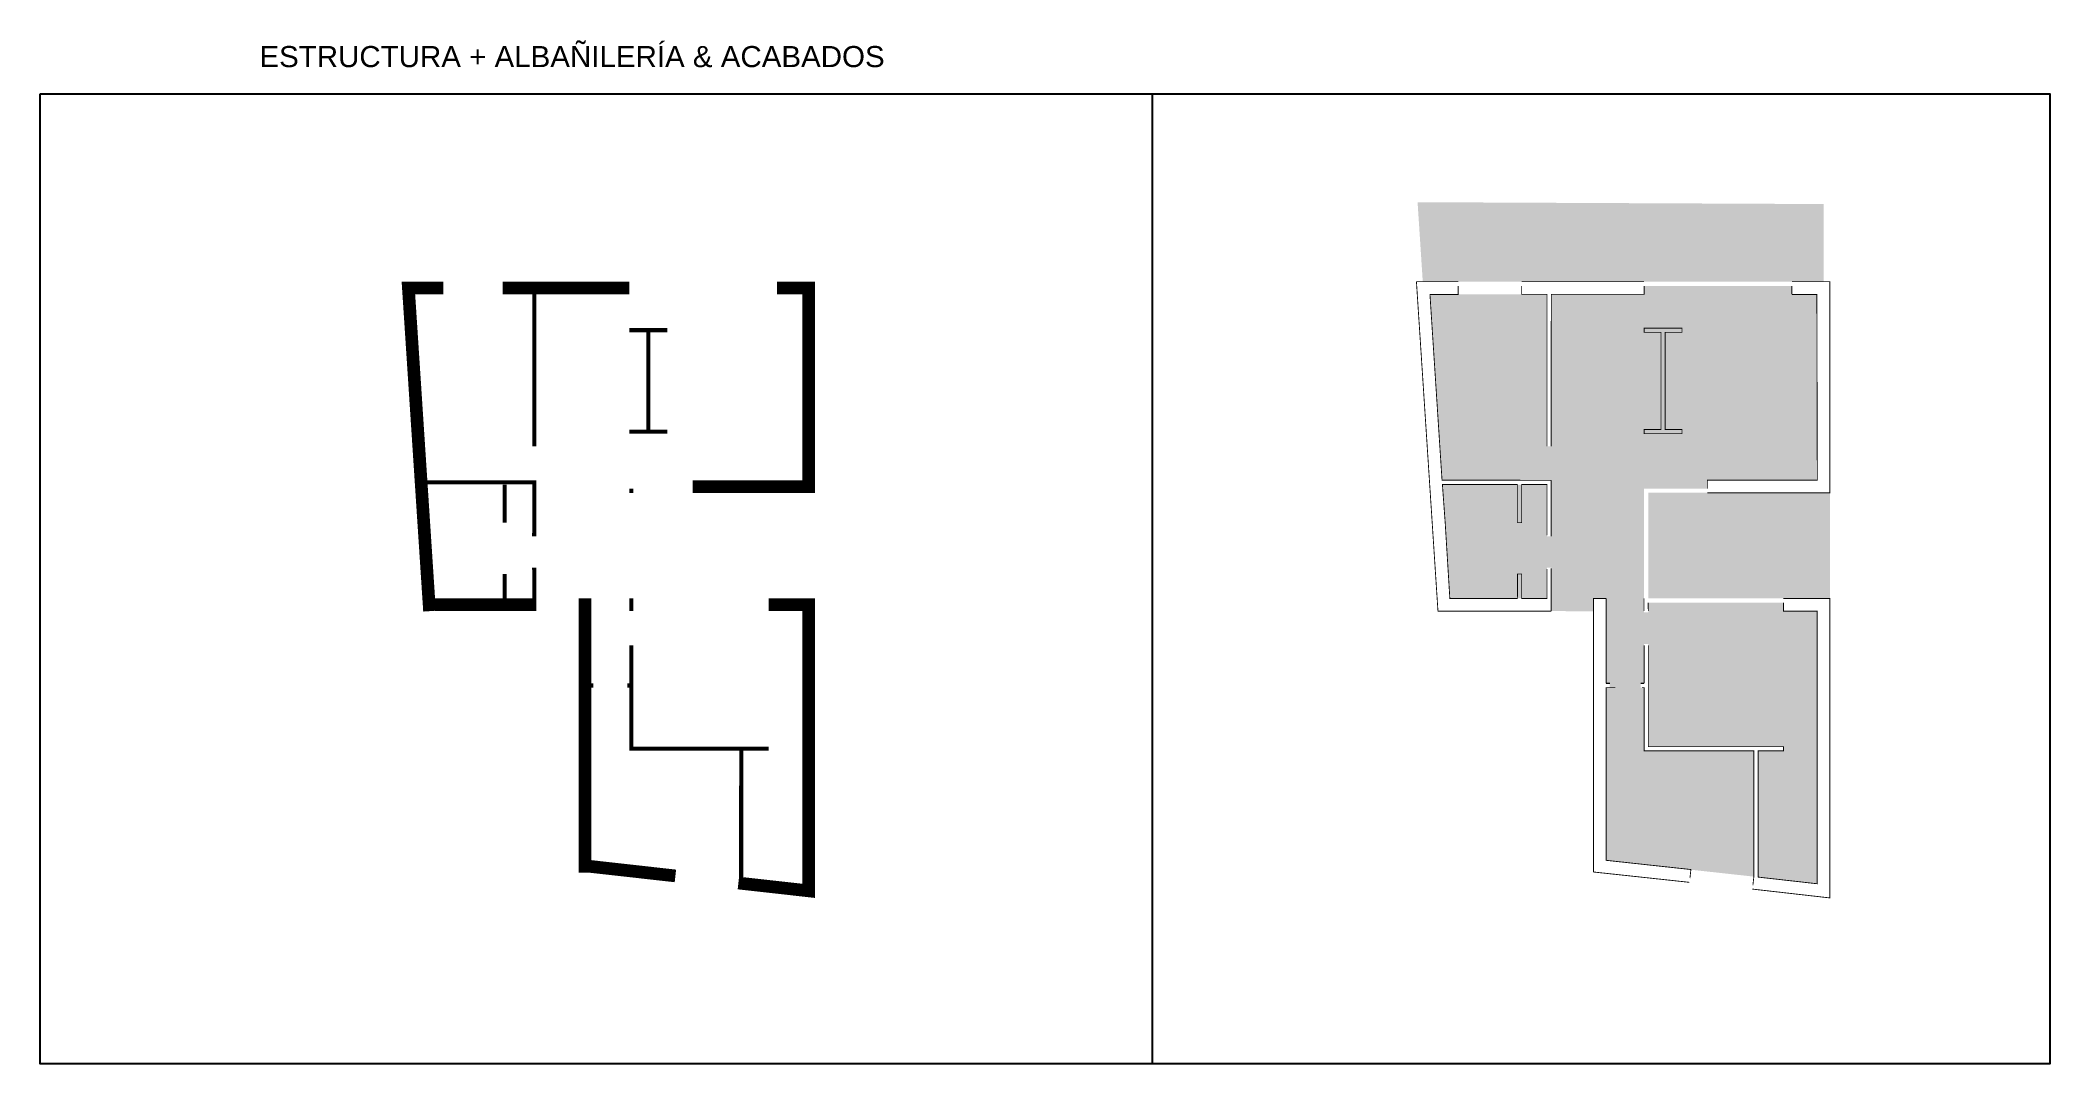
# Model space of a CAD drawing. Header units: metres. Extents: x -92 to 671, y -42 to 91.
# Drawn here: x 33.27 to 80.86, y -14.45 to 9.79 of the extents above; entities that cross this region are included whole.
import ezdxf

# ---------------------------------------------------------------- set-up
doc = ezdxf.new("R2010")
doc.units = ezdxf.units.M
doc.layers.add('01Texto 1', color=220, linetype='Continuous')
doc.layers.add('02Acabados', color=7, linetype='Continuous', lineweight=30)
doc.layers.add('02Albañilería', color=7, linetype='Continuous', lineweight=30)
doc.styles.get("Standard").update_dxf_attribs({"font": 'arial.ttf'})

msp = doc.modelspace()

# ---------------------------------------------------------------- texts
at = {"layer": '01Texto 1', "insert": (38.465, 9.651), "char_height": 0.5, "attachment_point": 1}
msp.add_mtext_dynamic_manual_height_columns('{\\C6;\\c16711935;ESTRUCTURA + ALBAÑILERÍA & ACABADOS}', width=28.52581, gutter_width=12.5, heights=[0], dxfattribs=at)

# ---------------------------------------------------------------- hatches: boundary and pattern name
at = {"layer": '02Albañilería', "transparency": 33554483}
h = msp.add_hatch(color=142, dxfattribs=at)
h.dxf.hatch_style = 1
h.paths.add_polyline_path([(75.51, 4.07), (75.506, 5.909), (65.892, 5.953), (66.015, 4.07)])
h = msp.add_hatch(color=171, dxfattribs=at)
h.dxf.hatch_style = 1
h.paths.add_polyline_path([(75.356, 3.774), (74.756, 3.771), (74.756, 3.971), (71.256, 3.97), (71.254, 3.778), (69.055, 3.778), (69.056, 3.77), (69.056, 3.77), (69.059, -0.629), (69.057, -0.631), (69.057, -1.961), (68.956, -1.961), (68.956, -2.701), (69.056, -2.701), (69.057, -3.729), (70.057, -3.733), (70.057, -3.429), (70.357, -3.429), (70.357, -5.441), (70.444, -5.441), (70.444, -5.541), (71.176, -5.541), (71.176, -5.441), (71.254, -5.441), (71.255, -0.829), (72.755, -0.829), (72.755, -0.629), (75.358, -0.629)])
h = msp.add_hatch(color=151, dxfattribs=at)
h.dxf.hatch_style = 1
h.paths.add_polyline_path([(68.956, 3.77), (66.185, 3.769), (66.473, -0.63), (69.059, -0.629), (69.059, 0.171), (68.957, 0.171)])
h = msp.add_hatch(color=40, dxfattribs=at)
h.dxf.hatch_style = 1
h.paths.add_polyline_path([(68.956, -0.731), (66.48, -0.732), (66.656, -3.429), (68.956, -3.429)])
h = msp.add_hatch(color=142, dxfattribs=at)
h.dxf.hatch_style = 1
h.paths.add_polyline_path([(75.656, -3.429), (75.656, -0.929), (71.359, -0.928), (71.359, -3.428)])
at = {"layer": '02Albañilería', "true_color": 0xa953a0, "transparency": 33554483}
h = msp.add_hatch(color=215, dxfattribs=at)
h.dxf.hatch_style = 1
h.paths.add_polyline_path([(74.556, -3.729), (74.556, -3.529), (71.355, -3.529), (71.355, -3.759), (71.255, -3.759), (71.255, -4.506), (71.355, -4.506), (71.356, -6.937), (74.556, -6.937), (74.556, -7.037), (73.959, -7.037), (73.956, -10.027), (75.356, -10.185), (75.356, -3.729)])
h = msp.add_hatch(color=215, dxfattribs=at)
h.dxf.hatch_style = 1
h.paths.add_polyline_path([(71.256, -5.541), (70.357, -5.541), (70.357, -9.632), (73.856, -10.016), (73.856, -7.037), (71.256, -7.037)])

# ---------------------------------------------------------------- linework, layer by layer
at = {"layer": '01Texto 1'}
for points in [[(33.273, 8.519), (80.864, 8.519), (80.864, -14.448), (33.273, -14.448)], [(33.273, 8.519), (59.608, 8.519), (59.608, -14.448), (33.273, -14.448)]]:
    msp.add_lwpolyline(points, close=True, dxfattribs=at)
at = {"layer": '02Acabados', "color": 9, "true_color": 0xd19cc7, "const_width": 0.02}
for points in [[(65.865, 4.07), (66.855, 4.07)], [(69.056, -3.729), (66.375, -3.73), (65.865, 4.07)], [(68.355, 4.07), (71.256, 4.07)], [(74.756, 4.07), (75.656, 4.07), (75.656, -0.929), (72.755, -0.929)], [(72.331, -10.151), (70.057, -9.906), (70.057, -3.733)], [(74.556, -3.429), (75.656, -3.429), (75.656, -10.52), (73.822, -10.311)]]:
    msp.add_lwpolyline(points, dxfattribs=at)
at = {"layer": '02Acabados', "color": 222, "const_width": 0.02}
for points in [[(66.855, 3.97), (66.855, 3.769), (66.185, 3.769), (66.471, -0.63), (69.057, -0.631)], [(68.956, 0.171), (68.956, 3.77), (68.357, 3.77), (68.356, 3.97)], [(71.355, -3.729), (71.354, -3.529)], [(74.556, -3.529), (74.556, -3.729), (75.356, -3.729), (75.356, -10.185), (73.956, -10.027), (73.959, -7.037), (74.556, -7.037), (74.556, -6.937), (71.356, -6.937), (71.356, -4.536)], [(72.342, -10.052), (72.365, -9.848), (70.357, -9.63), (70.357, -5.541), (70.574, -5.541)], [(71.206, -5.541), (71.256, -5.541), (71.256, -7.037), (73.856, -7.037), (73.856, -10.016), (73.833, -10.219)]]:
    msp.add_lwpolyline(points, dxfattribs=at)
at = {"layer": '02Acabados', "color": 171, "const_width": 0.02}
for points in [[(71.256, 3.97), (71.256, 3.77), (69.058, 3.77), (69.056, 0.171)], [(74.756, 3.971), (74.756, 3.768)], [(69.056, -1.961), (69.056, -0.629)], [(74.756, -0.629), (72.755, -0.629), (72.755, -0.829)], [(69.056, -3.729), (69.056, -2.716)], [(70.357, -3.429), (70.057, -3.429), (70.057, -3.733)], [(70.357, -3.429), (70.357, -5.44)], [(71.255, -3.729), (71.255, -3.429)], [(71.256, -5.441), (71.256, -4.536)]]:
    msp.add_lwpolyline(points, dxfattribs=at)
at = {"layer": '02Acabados', "color": 61, "const_width": 0.02}
msp.add_lwpolyline([(74.756, 3.768), (75.348, 3.769), (75.358, -0.629), (74.756, -0.628)], dxfattribs=at)
at = {"layer": '02Acabados', "color": 32, "true_color": 0xcd6928, "const_width": 0.02}
msp.add_lwpolyline([(72.155, 2.971), (72.155, 2.871), (71.756, 2.871), (71.756, 0.571), (72.155, 0.571), (72.155, 0.471), (71.256, 0.471), (71.256, 0.571), (71.655, 0.571), (71.655, 2.871), (71.256, 2.871), (71.256, 2.971), (72.155, 2.971)], dxfattribs=at)
at = {"layer": '02Acabados', "color": 142, "const_width": 0.02}
msp.add_lwpolyline([(68.256, -1.633), (68.256, -0.732), (66.48, -0.732), (66.546, -1.639)], dxfattribs=at)
at = {"layer": '02Acabados', "color": 174, "true_color": 0x0000a5, "const_width": 0.02}
for points in [[(68.956, -1.931), (68.956, -0.731), (68.356, -0.732), (68.356, -1.634), (68.258, -1.634)], [(66.546, -1.639), (66.656, -3.429), (68.256, -3.429), (68.258, -2.85), (68.356, -2.85), (68.356, -3.429), (68.956, -3.429), (68.956, -2.731)]]:
    msp.add_lwpolyline(points, dxfattribs=at)
at = {"layer": '02Acabados', "color": 42, "true_color": 0xc29100, "const_width": 0.03}
for points in [[(70.357, -5.44), (70.445, -5.441)], [(71.176, -5.441), (71.256, -5.441)]]:
    msp.add_lwpolyline(points, dxfattribs=at)
at = {"layer": '02Albañilería', "color": 62, "true_color": 0x9fd200, "const_width": 0.3}
for points in [[(42.824, 3.92), (41.993, 3.92), (42.494, -3.73)], [(44.224, 3.92), (47.224, 3.92)], [(50.724, 3.921), (51.474, 3.92), (51.474, -0.779), (48.723, -0.779)], [(46.175, -3.429), (46.176, -9.922)], [(50.524, -3.579), (51.474, -3.579), (51.474, -10.353), (49.808, -10.167)], [(46.142, -9.756), (48.316, -9.999)]]:
    msp.add_lwpolyline(points, dxfattribs=at)
at = {"layer": '02Albañilería', "color": 142, "true_color": 0x009de4, "const_width": 0.1}
for points in [[(44.975, 0.171), (44.975, 3.77)], [(47.224, 2.921), (48.123, 2.921)], [(47.674, 2.921), (47.674, 0.571)], [(47.224, 0.521), (48.123, 0.521)], [(47.273, -3.529), (47.273, -3.729)], [(47.273, -4.536), (47.273, -6.987), (50.524, -6.987)], [(46.325, -5.491), (46.374, -5.491)], [(47.175, -5.491), (47.224, -5.491)], [(49.877, -6.987), (49.874, -10.027)]]:
    msp.add_lwpolyline(points, dxfattribs=at)
at = {"layer": '02Albañilería', "color": 37, "const_width": 0.1}
for points in [[(42.445, -0.68), (44.975, -0.679), (44.974, -1.961)], [(44.274, -1.634), (44.274, -0.732)], [(44.274, -2.85), (44.274, -3.429)], [(44.975, -3.429), (44.974, -2.701)]]:
    msp.add_lwpolyline(points, dxfattribs=at)
at = {"layer": '02Albañilería', "color": 234, "true_color": 0xa31039, "const_width": 0.1}
for points in [[(47.273, -0.829), (47.273, -0.929)], [(47.273, -3.529), (47.273, -3.429)]]:
    msp.add_lwpolyline(points, dxfattribs=at)
at = {"layer": '02Albañilería', "color": 106, "true_color": 0x007f1f, "const_width": 0.3}
msp.add_lwpolyline([(45.024, -3.579), (42.624, -3.579)], dxfattribs=at)

msp.set_redraw_order([(e.dxf.handle, doc.entitydb.next_handle()) for e in msp.query("TEXT MTEXT ATTDEF DIMENSION ARC_DIMENSION")])  # texts and dimensions are drawn at this point

doc.saveas('drawing.dxf')
